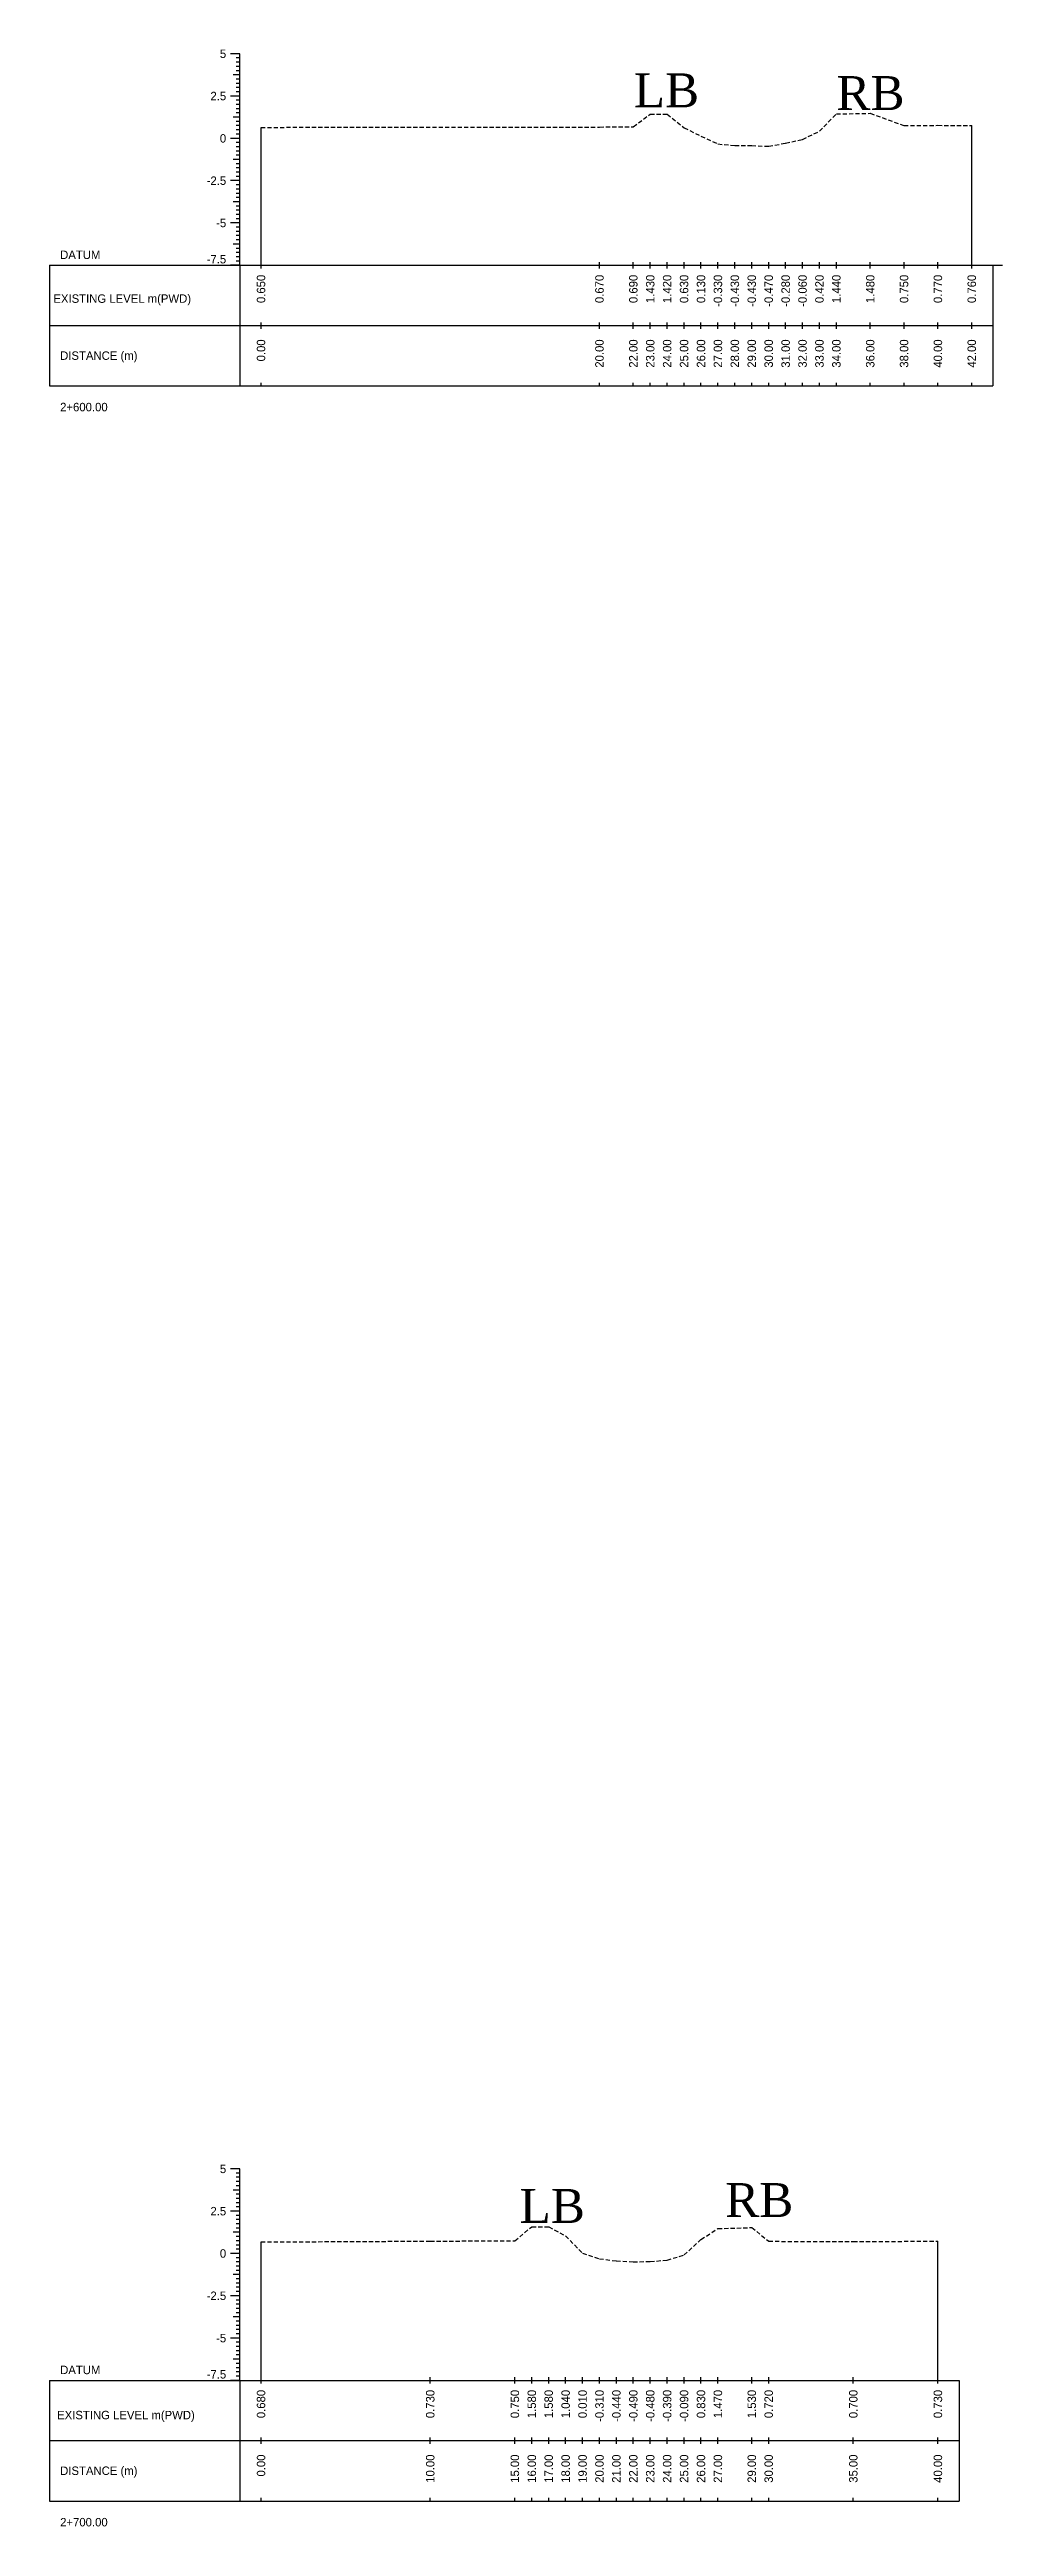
# Model space of a CAD drawing. Header units: inches. Extents: x 2917 to 4535, y -1482 to -1060.
# Drawn here: x 4147.8 to 4204.1, y -1482.3 to -1336 of the extents above; entities that cross this region are included whole.
import ezdxf
from ezdxf.enums import TextEntityAlignment as Align

# ---------------------------------------------------------------- set-up
doc = ezdxf.new("R2010")
doc.units = ezdxf.units.IN
doc.header["$MEASUREMENT"] = 0
doc.linetypes.add('HIDDEN', pattern=[0.375, 0.25, -0.125])
doc.layers.add('CS_Drawing', color=7, linetype='Continuous')
doc.layers.add('GL', color=3, linetype='HIDDEN')
doc.styles.add('romans', font='romans.shx')

msp = doc.modelspace()

# ---------------------------------------------------------------- texts
at = {"char_height": 2, "width": 27.1477, "attachment_point": 1, "style": 'romans'}
for s, insert in [('{\\fTimes New Roman|b0|i0|c0|p18;LB}', (4182.31, -1337.36)), ('{\\fTimes New Roman|b0|i0|c0|p18;RB}', (4194.28, -1337.52)), ('{\\fTimes New Roman|b0|i0|c0|p18;RB}', (4187.71, -1462.04)), ('{\\fTimes New Roman|b0|i0|c0|p18;LB}', (4175.56, -1462.39))]:
    msp.add_mtext(s, dxfattribs=dict(at, insert=insert))
at = {"layer": 'CS_Drawing'}
for s, p in [('5', (4158.22, -1336.2)), ('2.5', (4158.22, -1338.7)), ('0', (4158.22, -1341.2)), ('-2.5', (4158.22, -1343.7)), ('-5', (4158.22, -1346.2)), ('5', (4158.22, -1461.2)), ('2.5', (4158.22, -1463.7)), ('0', (4158.22, -1466.2)), ('-2.5', (4158.22, -1468.7)), ('-5', (4158.22, -1471.2))]:
    msp.add_text(s, height=0.5, dxfattribs=at).set_placement(p, align=Align.MIDDLE_RIGHT)
for s, p in [('DATUM', (4148.41, -1348.08)), ('EXISTING LEVEL m(PWD)', (4148.01, -1350.67)), ('DISTANCE (m)', (4148.41, -1354.04)), ('2+600.00', (4148.41, -1357.08)), ('DATUM', (4148.41, -1473.08)), ('EXISTING LEVEL m(PWD)', (4148.23, -1475.75)), ('DISTANCE (m)', (4148.41, -1479.04)), ('2+700.00', (4148.41, -1482.08))]:
    msp.add_text(s, height=0.5, dxfattribs=at).set_placement(p, align=Align.MIDDLE_LEFT)
for p in [(4158.22, -1348.59), (4158.22, -1473.59)]:
    msp.add_text('-7.5', height=0.5, dxfattribs=at).set_placement(p, align=Align.RIGHT)
for s, p in [('0.650', (4160.28, -1349.26)), ('0.670', (4180.28, -1349.26)), ('0.690', (4182.28, -1349.26)), ('1.430', (4183.28, -1349.26)), ('1.420', (4184.28, -1349.26)), ('0.630', (4185.28, -1349.26)), ('0.130', (4186.28, -1349.26)), ('-0.330', (4187.28, -1349.26)), ('-0.430', (4188.28, -1349.26)), ('-0.430', (4189.28, -1349.26)), ('-0.470', (4190.28, -1349.26)), ('-0.280', (4191.28, -1349.26)), ('-0.060', (4192.28, -1349.26)), ('0.420', (4193.28, -1349.26)), ('1.440', (4194.28, -1349.26)), ('1.480', (4196.28, -1349.26)), ('0.750', (4198.28, -1349.26)), ('0.770', (4200.28, -1349.26)), ('0.760', (4202.28, -1349.26)), ('0.00', (4160.28, -1353.08)), ('20.00', (4180.28, -1353.08)), ('22.00', (4182.28, -1353.08)), ('23.00', (4183.28, -1353.08)), ('24.00', (4184.28, -1353.08)), ('25.00', (4185.28, -1353.08)), ('26.00', (4186.28, -1353.08)), ('27.00', (4187.28, -1353.08)), ('28.00', (4188.28, -1353.08)), ('29.00', (4189.28, -1353.08)), ('30.00', (4190.28, -1353.08)), ('31.00', (4191.28, -1353.08)), ('32.00', (4192.28, -1353.08)), ('33.00', (4193.28, -1353.08)), ('34.00', (4194.28, -1353.08)), ('36.00', (4196.28, -1353.08)), ('38.00', (4198.28, -1353.08)), ('40.00', (4200.28, -1353.08)), ('42.00', (4202.28, -1353.08)), ('0.680', (4160.28, -1474.26)), ('0.730', (4170.28, -1474.26)), ('0.750', (4175.28, -1474.26)), ('1.580', (4176.28, -1474.26)), ('1.580', (4177.28, -1474.26)), ('1.040', (4178.28, -1474.26)), ('0.010', (4179.28, -1474.26)), ('-0.310', (4180.28, -1474.26)), ('-0.440', (4181.28, -1474.26)), ('-0.490', (4182.28, -1474.26)), ('-0.480', (4183.28, -1474.26)), ('-0.390', (4184.28, -1474.26)), ('-0.090', (4185.28, -1474.26)), ('0.830', (4186.28, -1474.26)), ('1.470', (4187.28, -1474.26)), ('1.530', (4189.28, -1474.26)), ('0.720', (4190.28, -1474.26)), ('0.700', (4195.28, -1474.26)), ('0.730', (4200.28, -1474.26)), ('0.00', (4160.28, -1478.08)), ('10.00', (4170.28, -1478.08)), ('15.00', (4175.28, -1478.08)), ('16.00', (4176.28, -1478.08)), ('17.00', (4177.28, -1478.08)), ('18.00', (4178.28, -1478.08)), ('19.00', (4179.28, -1478.08)), ('20.00', (4180.28, -1478.08)), ('21.00', (4181.28, -1478.08)), ('22.00', (4182.28, -1478.08)), ('23.00', (4183.28, -1478.08)), ('24.00', (4184.28, -1478.08)), ('25.00', (4185.28, -1478.08)), ('26.00', (4186.28, -1478.08)), ('27.00', (4187.28, -1478.08)), ('29.00', (4189.28, -1478.08)), ('30.00', (4190.28, -1478.08)), ('35.00', (4195.28, -1478.08)), ('40.00', (4200.28, -1478.08))]:
    msp.add_text(s, height=0.5, rotation=90, dxfattribs=at).set_placement(p, align=Align.MIDDLE_RIGHT)

# ---------------------------------------------------------------- linework, layer by layer
at = {"layer": 'CS_Drawing'}
for p, q in [((4159.03, -1336.2), (4158.47, -1336.2)), ((4159.03, -1336.2), (4158.64, -1336.2)), ((4159.03, -1336.2), (4158.81, -1336.2)), ((4159.03, -1336.45), (4158.81, -1336.45)), ((4159.03, -1348.7), (4159.03, -1336.2)), ((4159.03, -1337.45), (4158.64, -1337.45)), ((4159.03, -1336.7), (4158.81, -1336.7)), ((4159.03, -1336.95), (4158.81, -1336.95)), ((4159.03, -1337.2), (4158.81, -1337.2)), ((4159.03, -1337.45), (4158.81, -1337.45)), ((4159.03, -1337.7), (4158.81, -1337.7)), ((4159.03, -1338.7), (4158.47, -1338.7)), ((4159.03, -1338.7), (4158.64, -1338.7)), ((4159.03, -1337.95), (4158.81, -1337.95)), ((4159.03, -1338.2), (4158.81, -1338.2)), ((4159.03, -1338.45), (4158.81, -1338.45)), ((4159.03, -1338.7), (4158.81, -1338.7)), ((4159.03, -1338.95), (4158.81, -1338.95)), ((4159.03, -1339.2), (4158.81, -1339.2)), ((4159.03, -1339.95), (4158.64, -1339.95)), ((4159.03, -1339.45), (4158.81, -1339.45)), ((4159.03, -1339.7), (4158.81, -1339.7)), ((4159.03, -1339.95), (4158.81, -1339.95)), ((4159.03, -1340.2), (4158.81, -1340.2)), ((4159.03, -1340.45), (4158.81, -1340.45)), ((4159.03, -1340.7), (4158.81, -1340.7)), ((4160.28, -1348.7), (4160.28, -1340.55)), ((4202.28, -1348.7), (4202.28, -1340.44)), ((4159.03, -1341.2), (4158.47, -1341.2)), ((4159.03, -1341.2), (4158.64, -1341.2)), ((4159.03, -1340.95), (4158.81, -1340.95)), ((4159.03, -1341.2), (4158.81, -1341.2)), ((4159.03, -1341.45), (4158.81, -1341.45)), ((4159.03, -1341.7), (4158.81, -1341.7)), ((4159.03, -1341.95), (4158.81, -1341.95)), ((4159.03, -1342.2), (4158.81, -1342.2)), ((4159.03, -1343.7), (4158.47, -1343.7)), ((4159.03, -1342.45), (4158.64, -1342.45)), ((4159.03, -1343.7), (4158.64, -1343.7)), ((4159.03, -1342.45), (4158.81, -1342.45)), ((4159.03, -1342.7), (4158.81, -1342.7)), ((4159.03, -1342.95), (4158.81, -1342.95)), ((4159.03, -1343.2), (4158.81, -1343.2)), ((4159.03, -1343.45), (4158.81, -1343.45)), ((4159.03, -1343.7), (4158.81, -1343.7)), ((4159.03, -1344.95), (4158.64, -1344.95)), ((4159.03, -1343.95), (4158.81, -1343.95)), ((4159.03, -1344.2), (4158.81, -1344.2)), ((4159.03, -1344.45), (4158.81, -1344.45)), ((4159.03, -1344.7), (4158.81, -1344.7)), ((4159.03, -1344.95), (4158.81, -1344.95)), ((4159.03, -1345.2), (4158.81, -1345.2)), ((4159.03, -1346.2), (4158.47, -1346.2)), ((4159.03, -1346.2), (4158.64, -1346.2)), ((4159.03, -1345.45), (4158.81, -1345.45)), ((4159.03, -1345.7), (4158.81, -1345.7)), ((4159.03, -1345.95), (4158.81, -1345.95)), ((4159.03, -1346.2), (4158.81, -1346.2)), ((4159.03, -1346.45), (4158.81, -1346.45)), ((4159.03, -1346.7), (4158.81, -1346.7)), ((4159.03, -1347.45), (4158.64, -1347.45)), ((4159.03, -1346.95), (4158.81, -1346.95)), ((4159.03, -1347.2), (4158.81, -1347.2)), ((4159.03, -1347.45), (4158.81, -1347.45)), ((4159.03, -1347.7), (4158.81, -1347.7)), ((4159.03, -1347.95), (4158.81, -1347.95)), ((4147.78, -1348.7), (4159.03, -1348.7)), ((4147.78, -1348.7), (4147.78, -1355.83)), ((4159.03, -1348.7), (4158.47, -1348.7)), ((4159.03, -1348.7), (4158.64, -1348.7)), ((4159.03, -1348.2), (4158.81, -1348.2)), ((4159.03, -1348.45), (4158.81, -1348.45)), ((4159.03, -1348.7), (4158.81, -1348.7)), ((4159.03, -1348.7), (4203.53, -1348.7)), ((4159.03, -1348.7), (4159.03, -1355.83)), ((4160.28, -1348.89), (4160.28, -1348.51)), ((4180.28, -1348.89), (4180.28, -1348.51)), ((4182.28, -1348.89), (4182.28, -1348.51)), ((4183.28, -1348.89), (4183.28, -1348.51)), ((4184.28, -1348.89), (4184.28, -1348.51)), ((4185.28, -1348.89), (4185.28, -1348.51)), ((4186.28, -1348.89), (4186.28, -1348.51)), ((4187.28, -1348.89), (4187.28, -1348.51)), ((4188.28, -1348.89), (4188.28, -1348.51)), ((4189.28, -1348.89), (4189.28, -1348.51)), ((4190.28, -1348.89), (4190.28, -1348.51)), ((4191.28, -1348.89), (4191.28, -1348.51)), ((4192.28, -1348.89), (4192.28, -1348.51)), ((4193.28, -1348.89), (4193.28, -1348.51)), ((4194.28, -1348.89), (4194.28, -1348.51)), ((4196.28, -1348.89), (4196.28, -1348.51)), ((4198.28, -1348.89), (4198.28, -1348.51)), ((4200.28, -1348.89), (4200.28, -1348.51)), ((4202.28, -1348.89), (4202.28, -1348.51)), ((4203.53, -1348.7), (4204.1, -1348.7)), ((4203.53, -1348.7), (4203.93, -1348.7)), ((4203.53, -1348.7), (4203.76, -1348.7)), ((4203.53, -1348.7), (4203.53, -1355.83)), ((4147.78, -1352.26), (4159.03, -1352.26)), ((4159.03, -1352.26), (4203.53, -1352.26)), ((4159.03, -1352.26), (4203.53, -1352.26)), ((4160.28, -1352.45), (4160.28, -1352.08)), ((4180.28, -1352.45), (4180.28, -1352.08)), ((4182.28, -1352.45), (4182.28, -1352.08)), ((4183.28, -1352.45), (4183.28, -1352.08)), ((4184.28, -1352.45), (4184.28, -1352.08)), ((4185.28, -1352.45), (4185.28, -1352.08)), ((4186.28, -1352.45), (4186.28, -1352.08)), ((4187.28, -1352.45), (4187.28, -1352.08)), ((4188.28, -1352.45), (4188.28, -1352.08)), ((4189.28, -1352.45), (4189.28, -1352.08)), ((4190.28, -1352.45), (4190.28, -1352.08)), ((4191.28, -1352.45), (4191.28, -1352.08)), ((4192.28, -1352.45), (4192.28, -1352.08)), ((4193.28, -1352.45), (4193.28, -1352.08)), ((4194.28, -1352.45), (4194.28, -1352.08)), ((4196.28, -1352.45), (4196.28, -1352.08)), ((4198.28, -1352.45), (4198.28, -1352.08)), ((4200.28, -1352.45), (4200.28, -1352.08)), ((4202.28, -1352.45), (4202.28, -1352.08)), ((4147.78, -1355.83), (4159.03, -1355.83)), ((4159.03, -1355.83), (4203.53, -1355.83)), ((4160.28, -1355.83), (4160.28, -1355.64)), ((4180.28, -1355.83), (4180.28, -1355.64)), ((4182.28, -1355.83), (4182.28, -1355.64)), ((4183.28, -1355.83), (4183.28, -1355.64)), ((4184.28, -1355.83), (4184.28, -1355.64)), ((4185.28, -1355.83), (4185.28, -1355.64)), ((4186.28, -1355.83), (4186.28, -1355.64)), ((4187.28, -1355.83), (4187.28, -1355.64)), ((4188.28, -1355.83), (4188.28, -1355.64)), ((4189.28, -1355.83), (4189.28, -1355.64)), ((4190.28, -1355.83), (4190.28, -1355.64)), ((4191.28, -1355.83), (4191.28, -1355.64)), ((4192.28, -1355.83), (4192.28, -1355.64)), ((4193.28, -1355.83), (4193.28, -1355.64)), ((4194.28, -1355.83), (4194.28, -1355.64)), ((4196.28, -1355.83), (4196.28, -1355.64)), ((4198.28, -1355.83), (4198.28, -1355.64)), ((4200.28, -1355.83), (4200.28, -1355.64)), ((4202.28, -1355.83), (4202.28, -1355.64)), ((4159.03, -1461.2), (4158.47, -1461.2)), ((4159.03, -1461.2), (4158.64, -1461.2)), ((4159.03, -1461.2), (4158.81, -1461.2)), ((4159.03, -1461.45), (4158.81, -1461.45)), ((4159.03, -1461.7), (4158.81, -1461.7)), ((4159.03, -1461.95), (4158.81, -1461.95)), ((4159.03, -1462.2), (4158.81, -1462.2)), ((4159.03, -1473.7), (4159.03, -1461.2)), ((4159.03, -1463.7), (4158.47, -1463.7)), ((4159.03, -1462.45), (4158.64, -1462.45)), ((4159.03, -1463.7), (4158.64, -1463.7)), ((4159.03, -1462.45), (4158.81, -1462.45)), ((4159.03, -1462.7), (4158.81, -1462.7)), ((4159.03, -1462.95), (4158.81, -1462.95)), ((4159.03, -1463.2), (4158.81, -1463.2)), ((4159.03, -1463.45), (4158.81, -1463.45)), ((4159.03, -1463.7), (4158.81, -1463.7)), ((4159.03, -1464.95), (4158.64, -1464.95)), ((4159.03, -1463.95), (4158.81, -1463.95)), ((4159.03, -1464.2), (4158.81, -1464.2)), ((4159.03, -1464.45), (4158.81, -1464.45)), ((4159.03, -1464.7), (4158.81, -1464.7)), ((4159.03, -1464.95), (4158.81, -1464.95)), ((4159.03, -1465.2), (4158.81, -1465.2)), ((4159.03, -1466.2), (4158.47, -1466.2)), ((4159.03, -1466.2), (4158.64, -1466.2)), ((4159.03, -1465.45), (4158.81, -1465.45)), ((4159.03, -1465.7), (4158.81, -1465.7)), ((4159.03, -1465.95), (4158.81, -1465.95)), ((4159.03, -1466.2), (4158.81, -1466.2)), ((4159.03, -1466.45), (4158.81, -1466.45)), ((4159.03, -1466.7), (4158.81, -1466.7)), ((4160.28, -1473.7), (4160.28, -1465.52)), ((4200.28, -1473.7), (4200.28, -1465.47)), ((4159.03, -1467.45), (4158.64, -1467.45)), ((4159.03, -1466.95), (4158.81, -1466.95)), ((4159.03, -1467.2), (4158.81, -1467.2)), ((4159.03, -1467.45), (4158.81, -1467.45)), ((4159.03, -1467.7), (4158.81, -1467.7)), ((4159.03, -1467.95), (4158.81, -1467.95)), ((4159.03, -1468.2), (4158.81, -1468.2)), ((4159.03, -1468.7), (4158.47, -1468.7)), ((4159.03, -1468.7), (4158.64, -1468.7)), ((4159.03, -1468.45), (4158.81, -1468.45)), ((4159.03, -1468.7), (4158.81, -1468.7)), ((4159.03, -1468.95), (4158.81, -1468.95)), ((4159.03, -1469.2), (4158.81, -1469.2)), ((4159.03, -1469.45), (4158.81, -1469.45)), ((4159.03, -1469.95), (4158.64, -1469.95)), ((4159.03, -1469.7), (4158.81, -1469.7)), ((4159.03, -1469.95), (4158.81, -1469.95)), ((4159.03, -1470.2), (4158.81, -1470.2)), ((4159.03, -1470.45), (4158.81, -1470.45)), ((4159.03, -1470.7), (4158.81, -1470.7)), ((4159.03, -1470.95), (4158.81, -1470.95)), ((4159.03, -1471.2), (4158.47, -1471.2)), ((4159.03, -1471.2), (4158.64, -1471.2)), ((4159.03, -1472.45), (4158.64, -1472.45)), ((4159.03, -1471.2), (4158.81, -1471.2)), ((4159.03, -1471.45), (4158.81, -1471.45)), ((4159.03, -1471.7), (4158.81, -1471.7)), ((4159.03, -1471.95), (4158.81, -1471.95)), ((4159.03, -1472.2), (4158.81, -1472.2)), ((4159.03, -1472.45), (4158.81, -1472.45)), ((4147.78, -1473.7), (4159.03, -1473.7)), ((4147.78, -1473.7), (4147.78, -1480.83)), ((4159.03, -1473.7), (4158.47, -1473.7)), ((4159.03, -1473.7), (4158.64, -1473.7)), ((4159.03, -1472.7), (4158.81, -1472.7)), ((4159.03, -1472.95), (4158.81, -1472.95)), ((4159.03, -1473.2), (4158.81, -1473.2)), ((4159.03, -1473.45), (4158.81, -1473.45)), ((4159.03, -1473.7), (4158.81, -1473.7)), ((4159.03, -1473.7), (4201.53, -1473.7)), ((4159.03, -1473.7), (4159.03, -1480.83)), ((4160.28, -1473.89), (4160.28, -1473.51)), ((4170.28, -1473.89), (4170.28, -1473.51)), ((4175.28, -1473.89), (4175.28, -1473.51)), ((4176.28, -1473.89), (4176.28, -1473.51)), ((4177.28, -1473.89), (4177.28, -1473.51)), ((4178.28, -1473.89), (4178.28, -1473.51)), ((4179.28, -1473.89), (4179.28, -1473.51)), ((4180.28, -1473.89), (4180.28, -1473.51)), ((4181.28, -1473.89), (4181.28, -1473.51)), ((4182.28, -1473.89), (4182.28, -1473.51)), ((4183.28, -1473.89), (4183.28, -1473.51)), ((4184.28, -1473.89), (4184.28, -1473.51)), ((4185.28, -1473.89), (4185.28, -1473.51)), ((4186.28, -1473.89), (4186.28, -1473.51)), ((4187.28, -1473.89), (4187.28, -1473.51)), ((4189.28, -1473.89), (4189.28, -1473.51)), ((4190.28, -1473.89), (4190.28, -1473.51)), ((4195.28, -1473.89), (4195.28, -1473.51)), ((4200.28, -1473.89), (4200.28, -1473.51)), ((4201.53, -1473.7), (4201.53, -1480.83)), ((4147.78, -1477.26), (4159.03, -1477.26)), ((4159.03, -1477.26), (4201.53, -1477.26)), ((4159.03, -1477.26), (4201.53, -1477.26)), ((4160.28, -1477.45), (4160.28, -1477.08)), ((4170.28, -1477.45), (4170.28, -1477.08)), ((4175.28, -1477.45), (4175.28, -1477.08)), ((4176.28, -1477.45), (4176.28, -1477.08)), ((4177.28, -1477.45), (4177.28, -1477.08)), ((4178.28, -1477.45), (4178.28, -1477.08)), ((4179.28, -1477.45), (4179.28, -1477.08)), ((4180.28, -1477.45), (4180.28, -1477.08)), ((4181.28, -1477.45), (4181.28, -1477.08)), ((4182.28, -1477.45), (4182.28, -1477.08)), ((4183.28, -1477.45), (4183.28, -1477.08)), ((4184.28, -1477.45), (4184.28, -1477.08)), ((4185.28, -1477.45), (4185.28, -1477.08)), ((4186.28, -1477.45), (4186.28, -1477.08)), ((4187.28, -1477.45), (4187.28, -1477.08)), ((4189.28, -1477.45), (4189.28, -1477.08)), ((4190.28, -1477.45), (4190.28, -1477.08)), ((4195.28, -1477.45), (4195.28, -1477.08)), ((4200.28, -1477.45), (4200.28, -1477.08)), ((4147.78, -1480.83), (4159.03, -1480.83)), ((4159.03, -1480.83), (4201.53, -1480.83)), ((4160.28, -1480.83), (4160.28, -1480.64)), ((4170.28, -1480.83), (4170.28, -1480.64)), ((4175.28, -1480.83), (4175.28, -1480.64)), ((4176.28, -1480.83), (4176.28, -1480.64)), ((4177.28, -1480.83), (4177.28, -1480.64)), ((4178.28, -1480.83), (4178.28, -1480.64)), ((4179.28, -1480.83), (4179.28, -1480.64)), ((4180.28, -1480.83), (4180.28, -1480.64)), ((4181.28, -1480.83), (4181.28, -1480.64)), ((4182.28, -1480.83), (4182.28, -1480.64)), ((4183.28, -1480.83), (4183.28, -1480.64)), ((4184.28, -1480.83), (4184.28, -1480.64)), ((4185.28, -1480.83), (4185.28, -1480.64)), ((4186.28, -1480.83), (4186.28, -1480.64)), ((4187.28, -1480.83), (4187.28, -1480.64)), ((4189.28, -1480.83), (4189.28, -1480.64)), ((4190.28, -1480.83), (4190.28, -1480.64)), ((4195.28, -1480.83), (4195.28, -1480.64)), ((4200.28, -1480.83), (4200.28, -1480.64))]:
    msp.add_line(p, q, dxfattribs=at)
at = {"layer": 'GL'}
for points in [[(4160.28, -1340.55), (4180.28, -1340.53), (4182.28, -1340.51), (4183.28, -1339.77), (4184.28, -1339.78), (4185.28, -1340.57), (4186.28, -1341.07), (4187.28, -1341.53), (4188.28, -1341.63), (4189.28, -1341.63), (4190.28, -1341.67), (4191.28, -1341.48), (4192.28, -1341.26), (4193.28, -1340.78), (4194.28, -1339.76), (4196.28, -1339.72), (4198.28, -1340.45), (4200.28, -1340.43), (4202.28, -1340.44)], [(4160.28, -1465.52), (4170.28, -1465.47), (4175.28, -1465.45), (4176.28, -1464.62), (4177.28, -1464.62), (4178.28, -1465.16), (4179.28, -1466.19), (4180.28, -1466.51), (4181.28, -1466.64), (4182.28, -1466.69), (4183.28, -1466.68), (4184.28, -1466.59), (4185.28, -1466.29), (4186.28, -1465.37), (4187.28, -1464.73), (4189.28, -1464.67), (4190.28, -1465.48), (4195.28, -1465.5), (4200.28, -1465.47)]]:
    msp.add_lwpolyline(points, dxfattribs=at)

msp.set_redraw_order([(e.dxf.handle, doc.entitydb.next_handle()) for e in msp.query("TEXT MTEXT ATTDEF DIMENSION ARC_DIMENSION")])  # texts and dimensions are drawn at this point

doc.saveas('drawing.dxf')
